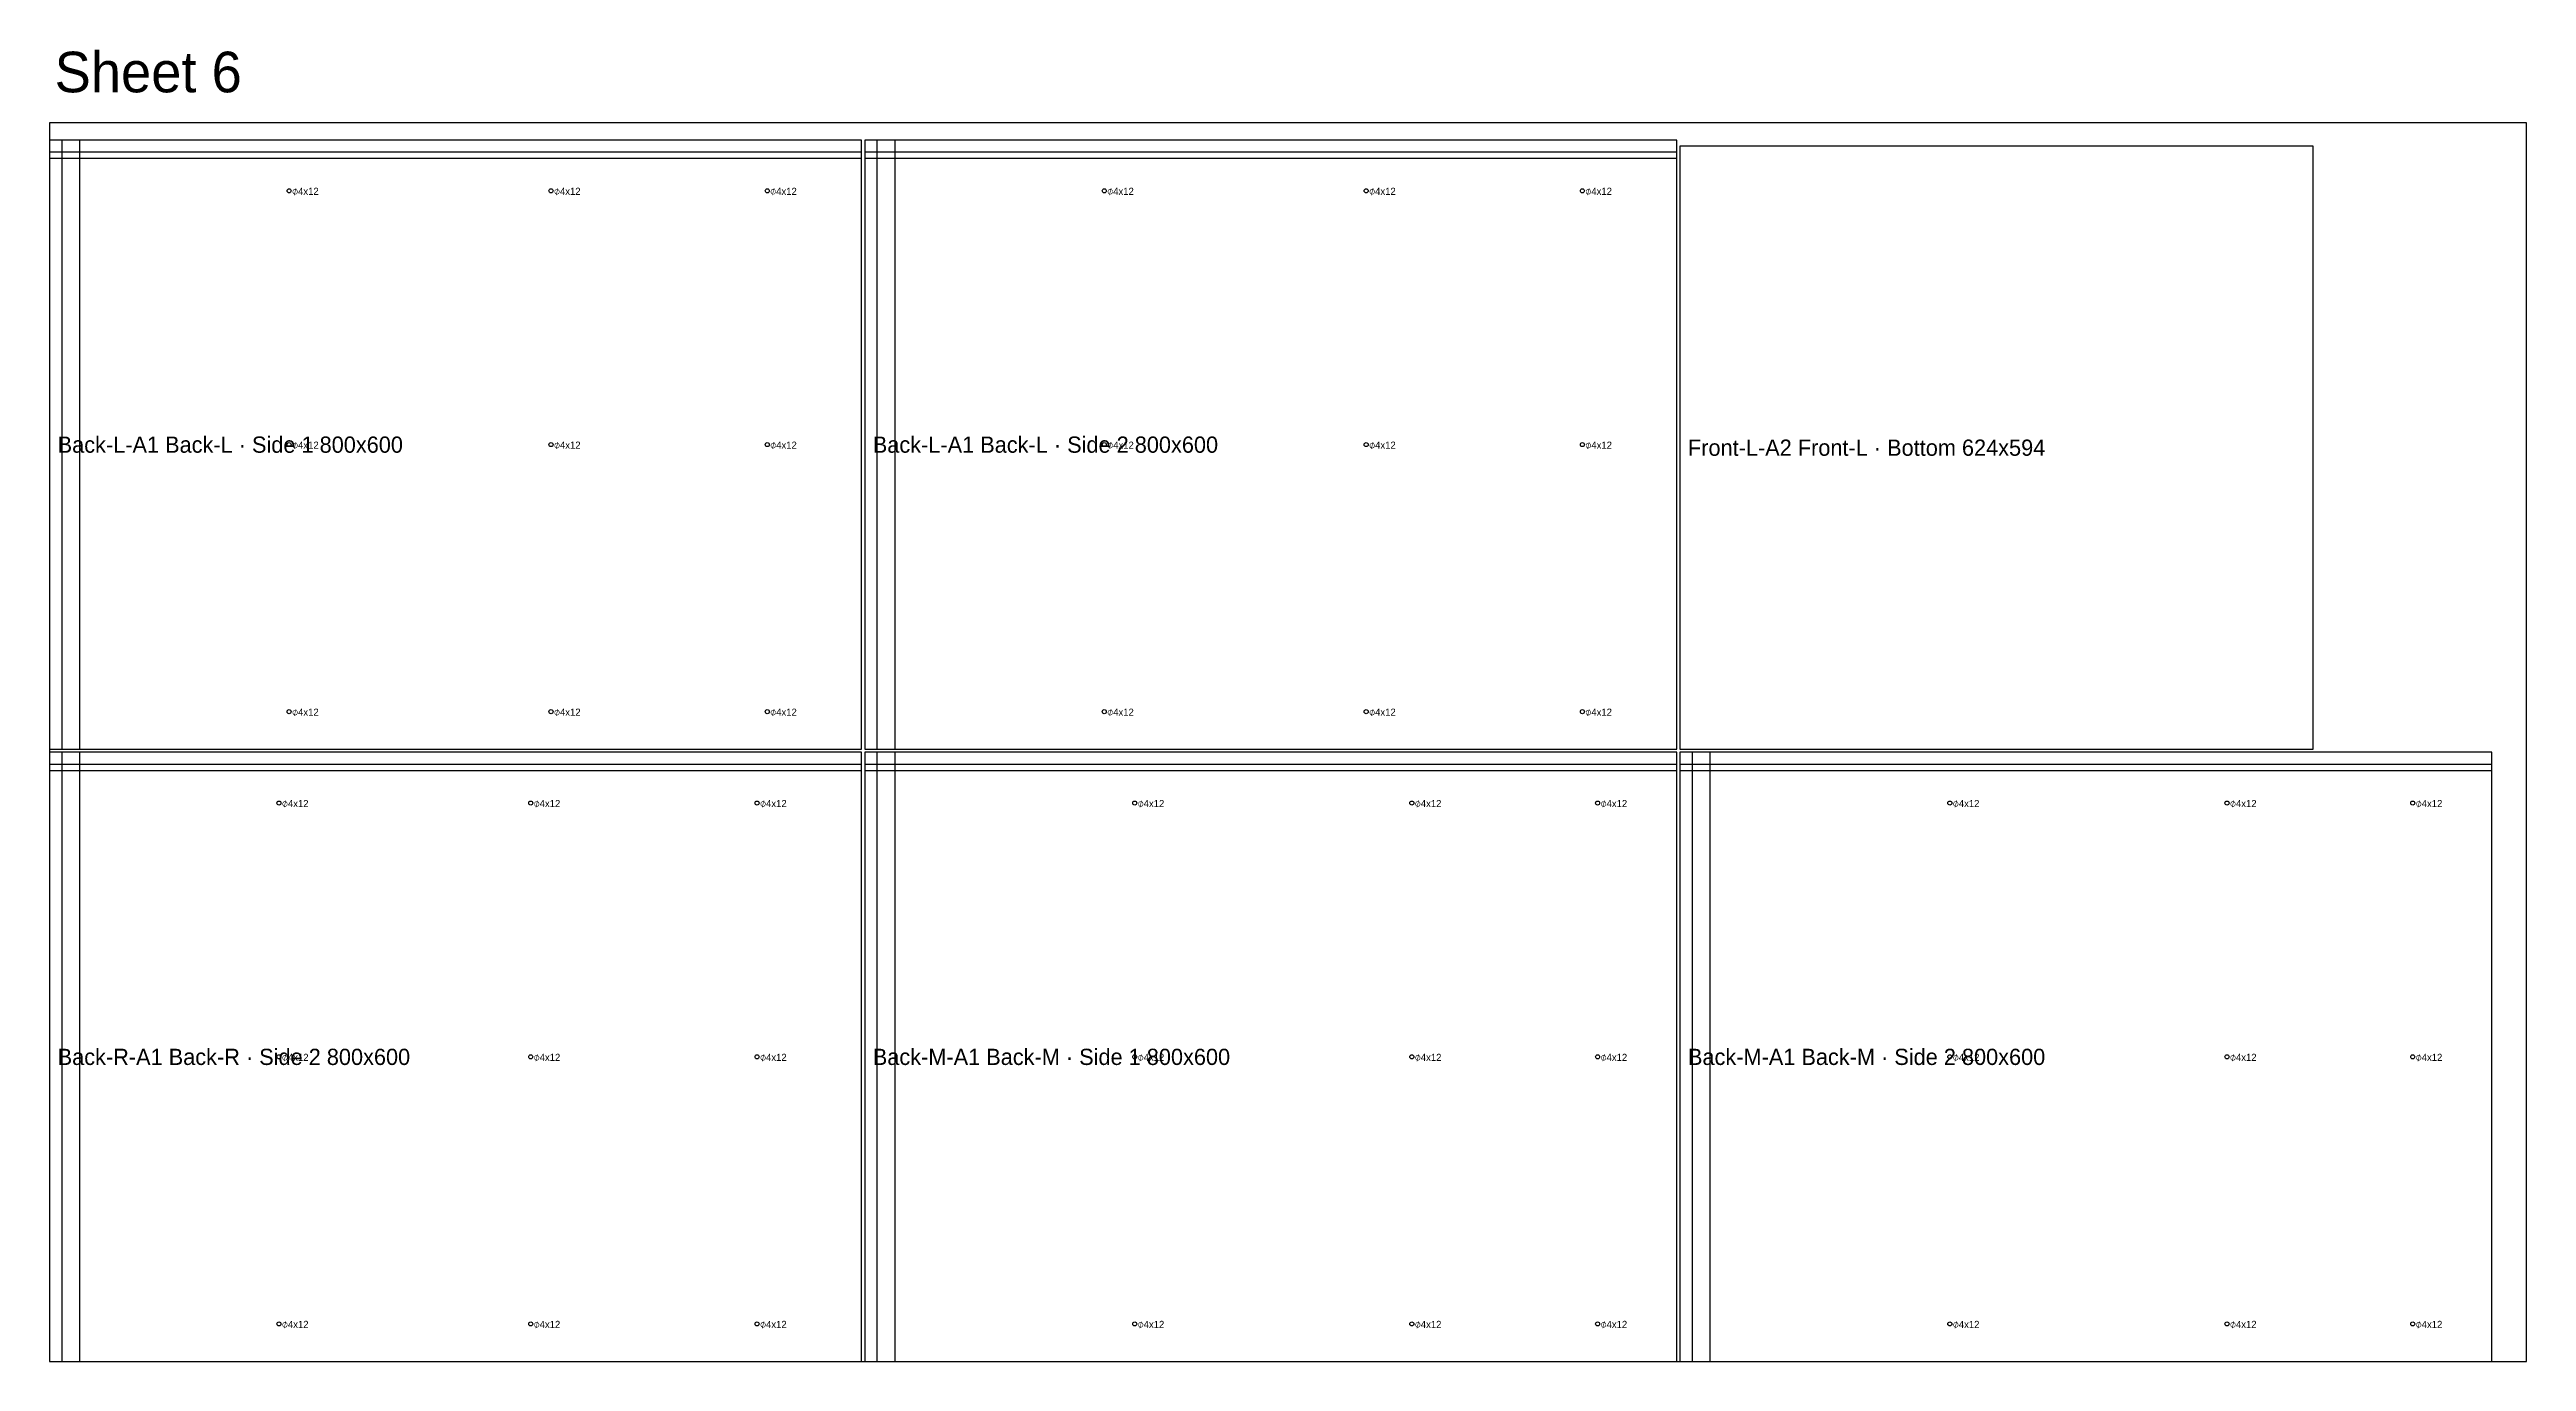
# Model space of a CAD drawing. Header units: metres. Extents: x 0 to 36760, y 0 to 1292.
# Drawn here: x 13200 to 15640, y 0 to 1292 of the extents above; entities that cross this region are included whole.
import ezdxf

# ---------------------------------------------------------------- set-up
doc = ezdxf.new("R2010")
doc.units = ezdxf.units.M
for name, color, linetype in [('BORE', 7, 'CONTINUOUS'), ('DADO', 7, 'CONTINUOUS'), ('LABEL', 7, 'CONTINUOUS'), ('PANEL', 7, 'CONTINUOUS'), ('RABBET', 7, 'CONTINUOUS'), ('SHEET', 7, 'CONTINUOUS')]:
    doc.layers.add(name, color=color, linetype=linetype)

msp = doc.modelspace()

# ---------------------------------------------------------------- texts
at = {"layer": 'BORE'}
for p in [(13439, 1149), (13697, 1149), (13910, 1149), (14242, 1149), (14500, 1149), (14713, 1149), (13439, 899), (13697, 899), (13910, 899), (14242, 899), (14500, 899), (14713, 899), (13439, 636), (13697, 636), (13910, 636), (14242, 636), (14500, 636), (14713, 636), (13429, 546), (13677, 546), (13900, 546), (14272, 546), (14545, 546), (14728, 546), (15075, 546), (15348, 546), (15531, 546), (13429, 296), (13677, 296), (13900, 296), (14272, 296), (14545, 296), (14728, 296), (15075, 296), (15348, 296), (15531, 296), (13429, 33), (13677, 33), (13900, 33), (14272, 33), (14545, 33), (14728, 33), (15075, 33), (15348, 33), (15531, 33)]:
    msp.add_text('⌀4x12', height=7, dxfattribs=at).set_placement(p)
at = {"layer": 'LABEL'}
for s, p in [('Back-L-A1 Back-L · Side 1 800x600', (13208, 895)), ('Back-L-A1 Back-L · Side 2 800x600', (14011, 895)), ('Front-L-A2 Front-L · Bottom 624x594', (14814, 892)), ('Back-R-A1 Back-R · Side 2 800x600', (13208, 292)), ('Back-M-A1 Back-M · Side 1 800x600', (14011, 292)), ('Back-M-A1 Back-M · Side 2 800x600', (14814, 292))]:
    msp.add_text(s, height=16, dxfattribs=at).set_placement(p)
at = {"layer": 'SHEET'}
msp.add_text('Sheet 6', height=40, dxfattribs=at).set_placement((13205, 1250))

# ---------------------------------------------------------------- linework, layer by layer
at = {"layer": 'BORE'}
for centre in [(13436, 1153), (13694, 1153), (13907, 1153), (14239, 1153), (14497, 1153), (14710, 1153), (13436, 903), (13694, 903), (13907, 903), (14239, 903), (14497, 903), (14710, 903), (13436, 640), (13694, 640), (13907, 640), (14239, 640), (14497, 640), (14710, 640), (13426, 550), (13674, 550), (13897, 550), (14269, 550), (14542, 550), (14725, 550), (15072, 550), (15345, 550), (15528, 550), (13426, 300), (13674, 300), (13897, 300), (14269, 300), (14542, 300), (14725, 300), (15072, 300), (15345, 300), (15528, 300), (13426, 37), (13674, 37), (13897, 37), (14269, 37), (14542, 37), (14725, 37), (15072, 37), (15345, 37), (15528, 37)]:
    msp.add_circle(centre, 2, dxfattribs=at)
at = {"layer": 'DADO'}
for p, q in [((13230, 1203), (13212, 1203)), ((13212, 1203), (13212, 603)), ((13230, 603), (13230, 1203)), ((14033, 1203), (14015, 1203)), ((14015, 1203), (14015, 603)), ((14033, 603), (14033, 1203)), ((13212, 603), (13230, 603)), ((13230, 600), (13212, 600)), ((13212, 600), (13212, 0)), ((13230, 0), (13230, 600)), ((14015, 603), (14033, 603)), ((14033, 600), (14015, 600)), ((14015, 600), (14015, 0)), ((14033, 0), (14033, 600)), ((14836, 600), (14818, 600)), ((14818, 600), (14818, 0)), ((14836, 0), (14836, 600)), ((13212, 0), (13230, 0)), ((14015, 0), (14033, 0)), ((14818, 0), (14836, 0))]:
    msp.add_line(p, q, dxfattribs=at)
at = {"layer": 'PANEL'}
for p, q in [((14000, 1203), (13200, 1203)), ((13200, 1203), (13200, 603)), ((14000, 603), (14000, 1203)), ((14803, 1203), (14003, 1203)), ((14003, 1203), (14003, 603)), ((14803, 603), (14803, 1203)), ((15430, 1197), (14806, 1197)), ((14806, 1197), (14806, 603)), ((15430, 603), (15430, 1197)), ((13200, 603), (14000, 603)), ((14000, 600), (13200, 600)), ((13200, 600), (13200, 0)), ((14000, 0), (14000, 600)), ((14003, 603), (14803, 603)), ((14803, 600), (14003, 600)), ((14003, 600), (14003, 0)), ((14803, 0), (14803, 600)), ((14806, 603), (15430, 603)), ((15606, 600), (14806, 600)), ((14806, 600), (14806, 0)), ((15606, 0), (15606, 600)), ((13200, 0), (14000, 0)), ((14003, 0), (14803, 0)), ((14806, 0), (15606, 0))]:
    msp.add_line(p, q, dxfattribs=at)
at = {"layer": 'RABBET'}
for p, q in [((14000, 1191), (13200, 1191)), ((13200, 1191), (13200, 1185)), ((13200, 1185), (14000, 1185)), ((14000, 1185), (14000, 1191)), ((14803, 1191), (14003, 1191)), ((14003, 1191), (14003, 1185)), ((14003, 1185), (14803, 1185)), ((14803, 1185), (14803, 1191)), ((14000, 588), (13200, 588)), ((13200, 588), (13200, 582)), ((14000, 582), (14000, 588)), ((14803, 588), (14003, 588)), ((14003, 588), (14003, 582)), ((14803, 582), (14803, 588)), ((15606, 588), (14806, 588)), ((14806, 588), (14806, 582)), ((15606, 582), (15606, 588)), ((13200, 582), (14000, 582)), ((14003, 582), (14803, 582)), ((14806, 582), (15606, 582))]:
    msp.add_line(p, q, dxfattribs=at)
at = {"layer": 'SHEET'}
for p, q in [((15640, 1220), (13200, 1220)), ((13200, 1220), (13200, 0)), ((15640, 0), (15640, 1220)), ((13200, 0), (15640, 0))]:
    msp.add_line(p, q, dxfattribs=at)

msp.set_redraw_order([(e.dxf.handle, doc.entitydb.next_handle()) for e in msp.query("TEXT MTEXT ATTDEF DIMENSION ARC_DIMENSION")])  # texts and dimensions are drawn at this point

doc.saveas('drawing.dxf')
